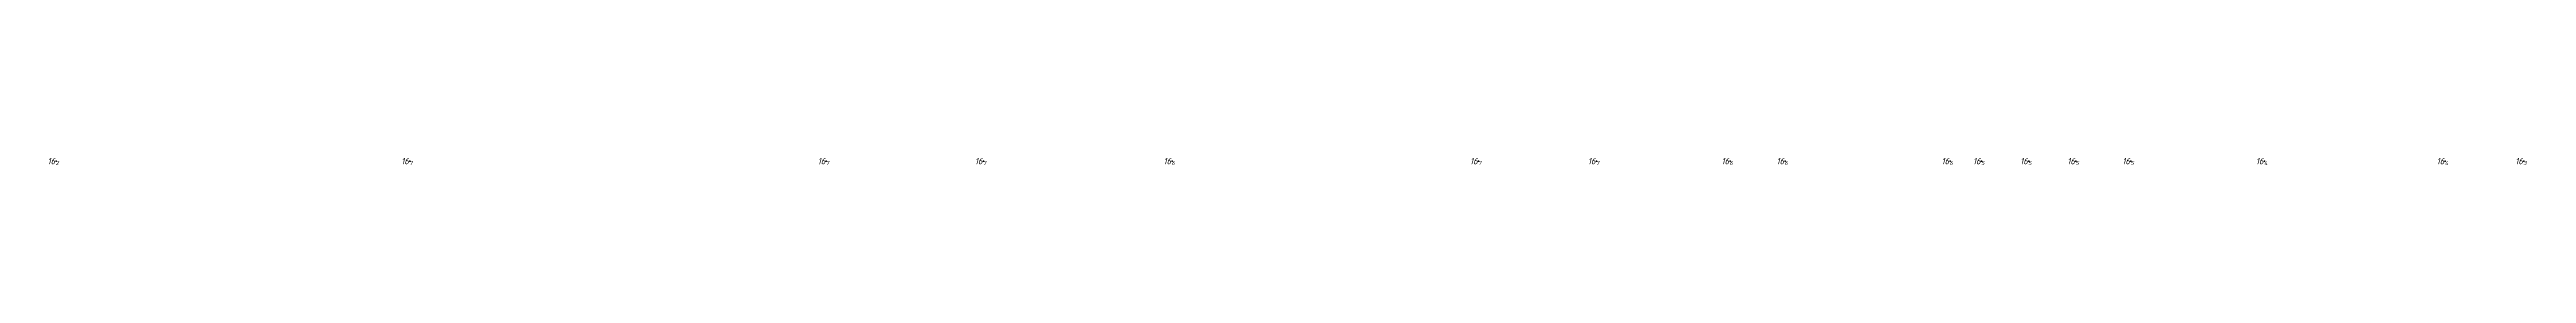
# Model space of a CAD drawing. Header units: metres. Extents: x 555406 to 556003, y 5031197 to 5031451.
# Drawn here: x 555411.2 to 555726.3, y 5031276.5 to 5031277.4 of the extents above; entities that cross this region are included whole.
import ezdxf
from ezdxf.enums import TextEntityAlignment as Align

# ---------------------------------------------------------------- set-up
doc = ezdxf.new("R2010")
doc.units = ezdxf.units.M
doc.layers.add('DEPTHS_TEXT', color=7, linetype='Continuous')
doc.layers.add('POINTS', color=8, linetype='Continuous')
doc.styles.add('ISO', font='iso')

msp = doc.modelspace()

# ---------------------------------------------------------------- texts
at = {"layer": 'DEPTHS_TEXT', "linetype": 'Continuous', "style": 'ISO', "oblique": 15}
for p in [(555411.87, 5031277), (555456.87, 5031277), (555509.87, 5031277), (555529.87, 5031277), (555553.87, 5031277), (555592.87, 5031277), (555607.87, 5031277), (555624.87, 5031277), (555631.87, 5031277), (555652.87, 5031277), (555656.87, 5031277), (555662.87, 5031277), (555668.87, 5031277), (555675.87, 5031277), (555692.87, 5031277), (555715.87, 5031277), (555725.87, 5031277)]:
    msp.add_text('16', height=0.8, dxfattribs=at).set_placement(p, align=Align.MIDDLE_RIGHT)
for s, p in [('2', (555411.95, 5031277)), ('7', (555456.95, 5031277)), ('7', (555509.95, 5031277)), ('7', (555529.95, 5031277)), ('6', (555553.95, 5031277)), ('7', (555592.95, 5031277)), ('7', (555607.95, 5031277)), ('6', (555624.95, 5031277)), ('6', (555631.95, 5031277)), ('6', (555652.95, 5031277)), ('5', (555656.95, 5031277)), ('5', (555662.95, 5031277)), ('5', (555668.95, 5031277)), ('5', (555675.95, 5031277)), ('4', (555692.95, 5031277)), ('4', (555715.95, 5031277)), ('3', (555725.95, 5031277))]:
    msp.add_text(s, height=0.5, dxfattribs=at).set_placement(p, align=Align.TOP_LEFT)

# ---------------------------------------------------------------- linework, layer by layer
at = {"layer": 'POINTS', "linetype": 'Continuous'}
for p in [(555412, 5031277, 16.2), (555457, 5031277, 16.7), (555510, 5031277, 16.7), (555530, 5031277, 16.7), (555554, 5031277, 16.6), (555593, 5031277, 16.7), (555608, 5031277, 16.7), (555625, 5031277, 16.6), (555632, 5031277, 16.6), (555653, 5031277, 16.6), (555657, 5031277, 16.5), (555663, 5031277, 16.5), (555669, 5031277, 16.5), (555676, 5031277, 16.5), (555693, 5031277, 16.4), (555716, 5031277, 16.4), (555726, 5031277, 16.3)]:
    msp.add_point(p, dxfattribs=at)

msp.set_redraw_order([(e.dxf.handle, doc.entitydb.next_handle()) for e in msp.query("TEXT MTEXT ATTDEF DIMENSION ARC_DIMENSION")])  # texts and dimensions are drawn at this point

doc.saveas('drawing.dxf')
